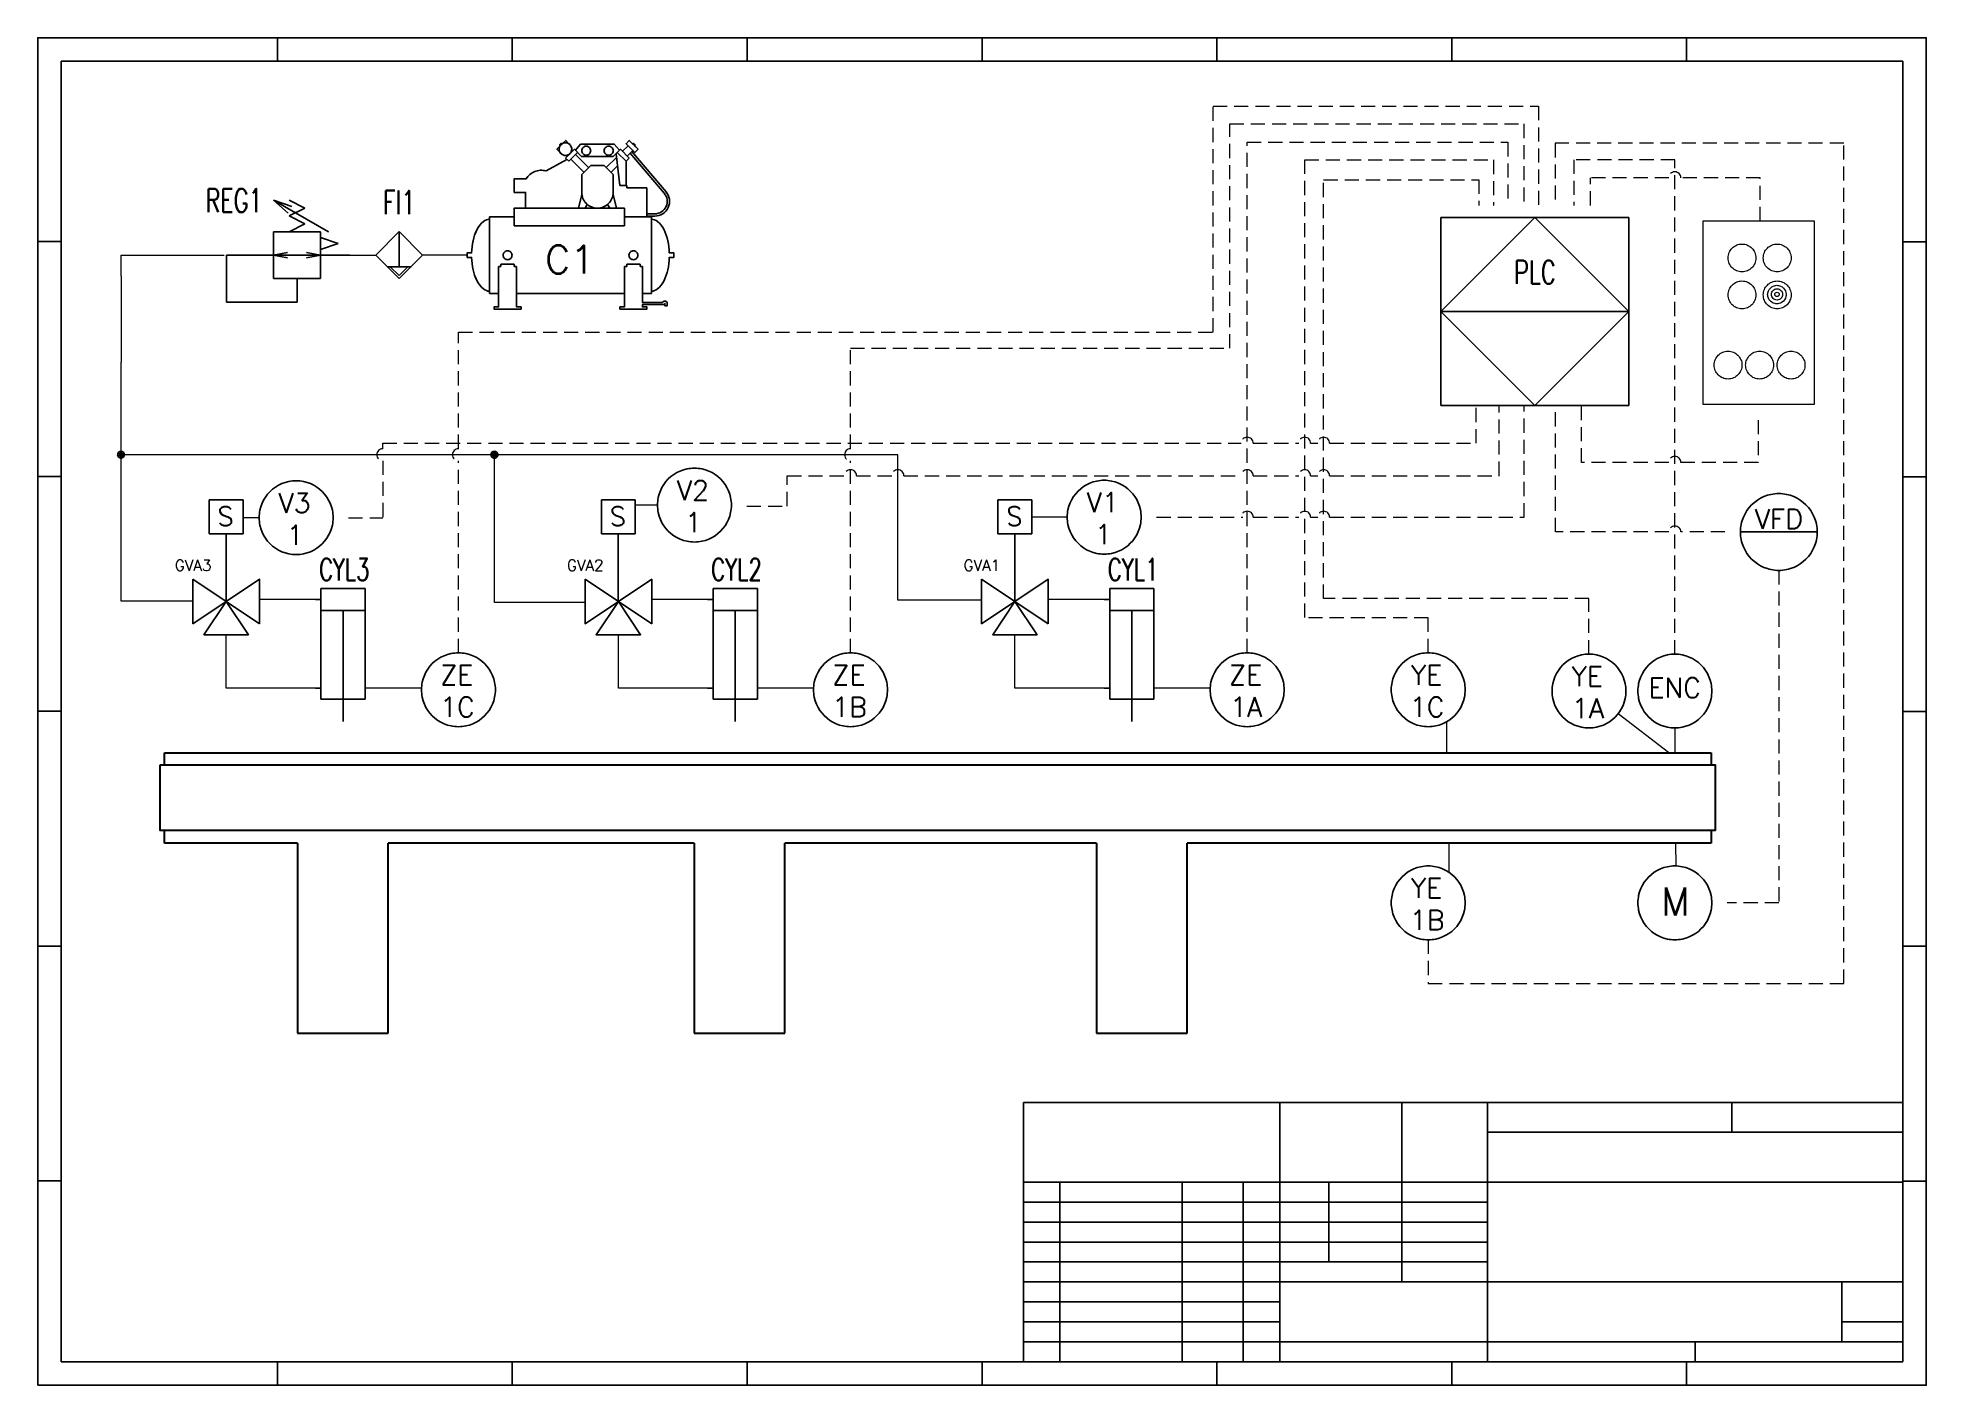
# Paper-space layout 'DIN A3 Title Block' of a CAD drawing. Header units: millimetres. Extents: x 13 to 415, y 5 to 292.
# The model-space entities are those that its viewports show. They can reach past a viewport. Long polylines and large blocks are cut down to what shows.
import ezdxf
from ezdxf.enums import TextEntityAlignment as Align

# ---------------------------------------------------------------- set-up
doc = ezdxf.new("R2010")
doc.units = ezdxf.units.MM
doc.header["$LTSCALE"] = 6
doc.linetypes.add('DASHED', pattern=[0.75, 0.5, -0.25])
for name, color, linetype in [('025', 1, 'Continuous'), ('035', 5, 'Continuous'), ('05', 6, 'Continuous'), ('07', 7, 'Continuous'), ('MISC', 2, 'Continuous'), ('RED_2.5mm^2', 1, 'Continuous'), ('SYMS', 7, 'Continuous'), ('TAGS', 51, 'Continuous')]:
    doc.layers.add(name, color=color, linetype=linetype)
for name, color, linetype, lineweight in [('SEÑAL ELECTRICA', 3, 'DASHED', 0), ('SEÑAL ELECTRICA OUT', 1, 'DASHED', 0), ('SEÑAL NEUMATICA', 5, 'Pneumatic Binary', 5)]:
    doc.layers.add(name, color=color, linetype=linetype, lineweight=lineweight)
doc.styles.add('ISO Proportional', font='isocp.shx')
doc.styles.add('WD', font='romans.shx')
doc.linetypes.add('Pneumatic Binary', pattern='A,0.25,[130,ltypeshp.shx,S=0.1,R=-45,X=0,Y=0],0.04,[130,ltypeshp.shx,S=0.1,R=55,X=0,Y=0],0.04,[130,ltypeshp.shx,S=0.1,R=-45,X=0,Y=0],1', length=1.33)
doc.linetypes.add('Pneumatic Signal', pattern='A,0.25,[130,ltypeshp.shx,S=0.1,R=-30,X=0,Y=0],0.04,[130,ltypeshp.shx,S=0.1,R=-30,X=0,Y=0],1', length=1.29)

psp = doc.layouts.new('DIN A3 Title Block')

msp = doc.modelspace()

# ---------------------------------------------------------------- texts
at = {"insert": (161.68, 275.62), "char_height": 2.5, "attachment_point": 1}
msp.add_mtext_dynamic_manual_height_columns('\\pxqc;DIAGRAMA DE TUBERÍAS E INSTRUMENTACIÓN\\PP&ID', width=98.032, gutter_width=12.5, heights=[6.88], dxfattribs=at)

# ---------------------------------------------------------------- blocks, each defined once
blk = doc.blocks.new('DIN_border_a3')
at = {"layer": '035'}
for p, q in [((64, 292), (64, 287)), ((114, 292), (114, 287)), ((164, 292), (164, 287)), ((214, 292), (214, 287)), ((264, 292), (264, 287)), ((314, 292), (314, 287)), ((364, 292), (364, 287)), ((17.97, 248.58), (12.98, 248.58)), ((414.97, 248.54), (409.98, 248.54)), ((17.98, 198.54), (13, 198.54)), ((414.98, 198.5), (410, 198.5)), ((17.98, 148.54), (13, 148.54)), ((414.98, 148.5), (410, 148.5)), ((17.98, 98.54), (13, 98.54)), ((414.98, 98.5), (410, 98.5)), ((18, 48.5), (13.02, 48.5)), ((415, 48.46), (410.02, 48.46)), ((64, 10), (64, 5)), ((114, 10), (114, 5)), ((164, 10), (164, 5)), ((214, 10), (214, 5)), ((264, 10), (264, 5)), ((314, 10), (314, 5)), ((364, 10), (364, 5)), ((125, 0), (125, 5)), ((230, 5), (230, 0))]:
    blk.add_line(p, q, dxfattribs=at)
blk.add_lwpolyline([(18, 287), (410, 287), (410, 10), (18, 10)], close=True, dxfattribs=at)
at = {"layer": '07'}
blk.add_lwpolyline([(13, 292), (415, 292), (415, 5), (13, 5)], close=True, dxfattribs=at)
at = {"layer": '035', "style": 'ISO Proportional'}
for s, p in [('1', (37.81, 287.5)), ('2', (87.73, 287.5)), ('3', (137.68, 287.5)), ('4', (187.38, 287.5)), ('5', (237.84, 287.5)), ('6', (287.69, 287.5)), ('7', (337.67, 287.5)), ('8', (387.92, 287.5)), ('A', (13.98, 271.83)), ('A', (410.98, 271.79)), ('B', (14, 221.79)), ('B', (411, 221.75)), ('C', (14, 171.79)), ('C', (411, 171.75)), ('D', (14, 121.79)), ('D', (411, 121.75)), ('E', (14.02, 71.75)), ('E', (411.02, 71.72)), ('F', (14.02, 21.75)), ('F', (411.02, 21.72)), ('1', (37.81, 5.5)), ('2', (87.73, 5.5)), ('3', (137.68, 5.5)), ('4', (187.38, 5.5)), ('5', (237.84, 5.5)), ('6', (287.69, 5.5)), ('7', (337.67, 5.5)), ('8', (387.92, 5.5))]:
    blk.add_text(s, height=3.5, dxfattribs=at).set_placement(p)
blk = doc.blocks.new('DIN_tblock_a3')
at = {"layer": '035'}
for p, q in [((-106.6, 55.25), (-106.6, 17)), ((-36.4, 55.25), (-36.4, 48.88)), ((-88.4, 48.88), (0, 48.88)), ((-179.4, 38.25), (-179.4, 0)), ((-153.4, 38.25), (-153.4, 0)), ((-140.4, 38.25), (-140.4, 0)), ((-122.2, 38.25), (-122.2, 21.25)), ((-187.2, 34), (-88.4, 34)), ((-187.2, 29.75), (-88.4, 29.75)), ((-187.2, 25.5), (-88.4, 25.5)), ((-187.2, 21.25), (-88.4, 21.25)), ((-187.2, 17), (-132.6, 17)), ((-187.2, 12.75), (-132.6, 12.75)), ((-187.2, 8.5), (-132.6, 8.5)), ((-13, 8.5), (0, 8.5)), ((-187.2, 4.25), (0, 4.25)), ((-44.2, 4.25), (-44.2, 0))]:
    blk.add_line(p, q, dxfattribs=at)
at = {"layer": '07'}
for p, q in [((-187.2, 55.25), (-187.2, 0)), ((-187.2, 55.25), (0, 55.25)), ((-132.6, 55.25), (-132.6, 0)), ((-88.4, 55.25), (-88.4, 0)), ((0, 55.25), (0, 0)), ((-187.2, 38.25), (0, 38.25)), ((-132.6, 17), (0, 17)), ((-13, 17), (-13, 4.25)), ((-187.2, 0), (0, 0)), ((-187.2, 0), (0, 0))]:
    blk.add_line(p, q, dxfattribs=at)
at = {"flags": 1}
blk.add_attdef('WD_TB', (-126.5, 11.32), '', height=2.5, dxfattribs=at)
at = {"layer": '025', "style": 'ISO Proportional'}
for s, p in [('(Verwendungsbereich)', (-185.6, 50.81)), ('Maßstab', (-87.27, 50.81)), ('(Gewicht)', (-35.27, 50.81)), ('(Werkstoff, Halbzeug)', (-87.24, 45.35)), ('(Rohteil-Nr)', (-87.24, 42.26)), ('(Modell- oder Gesenk-Nr)', (-87.24, 39.12)), ('Datum', (-118.37, 34.88)), ('Name', (-101.83, 34.88)), ('Bearb.', (-132.1, 30.62)), ('Gepr.', (-132.1, 26.38)), ('Norm', (-132.1, 22.12)), ('Blatt', (-12.09, 13.63)), ('Bl.', (-4.76, 5.26)), ('Zust.', (-186.89, 0.88)), ('Änderung', (-173.81, 0.88)), ('Datum', (-151.59, 0.88)), ('Name', (-140.32, 0.88)), ('(Urspr.)', (-131.35, 0.88)), ('(Ers. f.:) ', (-86.72, 0.88)), ('(Ers. d.:) ', (-42.52, 0.88))]:
    blk.add_text(s, height=2.5, dxfattribs=at).set_placement(p)
at = {"layer": '025', "char_height": 2.5, "attachment_point": 1, "style": 'ISO Proportional'}
for s, insert, width in [('(Zul. Abw.)', (-131.37, 53.48), 24.7674), ('(Oberfl.)', (-105.71, 53.48), 17.3141)]:
    blk.add_mtext(s, dxfattribs=dict(at, insert=insert, width=width))
at = {"layer": '025', "style": 'ISO Proportional'}
for tag, p in [('MAßSTAB', (-71.61, 50.81)), ('BEARBEIT.', (-121.54, 30.71)), ('NAME', (-105.28, 30.71)), ('GEPRÜFT', (-121.54, 26.46)), ('NAME', (-105.28, 26.46))]:
    blk.add_attdef(tag, p, '', height=2.5, dxfattribs=at)
at = {"layer": '05', "style": 'ISO Proportional'}
for tag, p in [('BENENNUNG', (-44.41, 27.21)), ('ZEICHNUNGSNUMMER', (-50.75, 10.32))]:
    blk.add_attdef(tag, text='', height=5, dxfattribs=at).set_placement(p, align=Align.MIDDLE)
blk = doc.blocks.new('VGVA1_3WAY_VALVE1')
at = {"ltscale": 3.2258}
for p, q in [((-0.25, 0.375), (0.25, -0.375)), ((-0.25, -0.375), (0.25, 0.375)), ((0.25, 0.375), (-0.25, 0.375)), ((0.375, 0.25), (0, 0)), ((0.375, 0.25), (0.375, -0.25)), ((0.375, -0.25), (0, 0)), ((0.25, -0.375), (-0.25, -0.375))]:
    blk.add_line(p, q, dxfattribs=at)
at = {"ltscale": 25.4, "flags": 128}
for points in [[(0.25, 0.375), (0, 0), (-0.25, 0.375)], [(0, 0), (0.375, 0.25), (0.375, -0.25)], [(-0.25, -0.375), (0, 0), (0.25, -0.375)]]:
    blk.add_lwpolyline(points, close=True, dxfattribs=at)
at = {"style": 'WD', "flags": 1}
for tag, p in [('INST', (-0.349, 0.777)), ('LOC', (-0.349, 0.581)), ('TAG1', (-0.349, 0.375))]:
    blk.add_attdef(tag, text='', height=0.125, dxfattribs=at).set_placement(p, align=Align.RIGHT)
at = {"style": 'WD'}
for tag, p, height in [('TERM04', (0.02, 0.388), 0.0625), ('X2TERM04', (0, 0.375), 0.005), ('X4TERM03', (0, 0), 0.005), ('X1TERM02', (0.375, 0), 0.005), ('TERM02', (0.406, 0.036), 0.0625), ('RATING1', (0.395, -0.159), 0.125), ('X8TERM01', (0, -0.375), 0.005), ('TERM01', (0.029, -0.455), 0.0625), ('DESC1', (0.395, -0.375), 0.125), ('DESC2', (0.395, -0.559), 0.125), ('DESC3', (0.395, -0.749), 0.125), ('WDTAGALT', (0.395, -0.935), 0.125)]:
    blk.add_attdef(tag, p, '', height=height, dxfattribs=at)
blk.add_attdef('XREF', text='', height=0.0625, rotation=0.0625, dxfattribs=at).set_placement((0.507, 0.365), align=Align.TOP_CENTER)
blk.add_attdef('TERM03', text='', height=0.0625, dxfattribs=at).set_placement((-0.085, 0.02), align=Align.RIGHT)
at = {"style": 'WD', "flags": 1}
for tag, p in [('FAMILY', (-0.284, -0.163)), ('WDTYPE', (-0.277, -0.103)), ('CAT', (-0.284, -0.207)), ('MFG', (-0.283, -0.238)), ('ASSYCODE', (-0.254, -0.268))]:
    blk.add_attdef(tag, text='', height=0.01, dxfattribs=at).set_placement(p, align=Align.CENTER)
blk = doc.blocks.new('VAC1_SOLENOID')
for p, q in [((-0.75, -0.125), (-0.75, 0.125)), ((-0.75, 0.125), (-0.5, 0.125)), ((-0.5, -0.125), (-0.5, 0.125)), ((-0.5, -0.125), (-0.75, -0.125))]:
    blk.add_line(p, q)
at = {"ltscale": 3.2258}
blk.add_line((0, 0), (-0.5, 0), dxfattribs=at)
at = {"style": 'WD'}
for tag, height, p in [('INST', 0.125, (-0.84, 0.553)), ('LOC', 0.125, (-0.835, 0.368)), ('TAG1', 0.125, (-0.835, 0.17)), ('TERM03', 0.0625, (-0.769, 0.009))]:
    blk.add_attdef(tag, text='', height=height, dxfattribs=at).set_placement(p, align=Align.RIGHT)
for tag, p, height in [('TERM02', (-0.628, 0.134), 0.0625), ('X4TERM03', (-0.75, 0), 0.005), ('X2TERM02', (-0.625, 0.125), 0.005), ('X8TERM01', (-0.625, -0.125), 0.005), ('TERM01', (-0.624, -0.201), 0.0625), ('DESC1', (-0.431, -0.209), 0.125), ('DESC2', (-0.431, -0.393), 0.125), ('DESC3', (-0.431, -0.583), 0.125), ('RATING1', (-0.431, -0.761), 0.125), ('WDTAGALT', (-0.421, -0.949), 0.125)]:
    blk.add_attdef(tag, p, '', height=height, dxfattribs=at)
blk.add_attdef('XREF', text='', height=0.0625, rotation=0.0625, dxfattribs=at).set_placement((-0.999, 0.095), align=Align.TOP_CENTER)
blk.add_attdef('TEXT', text='', height=0.0625, dxfattribs=at).set_placement((-0.624, -0.004), align=Align.MIDDLE_CENTER)
at = {"style": 'WD', "flags": 1}
for tag, p in [('WDTYPE', (-0.828, -0.053)), ('FAMILY', (-0.831, -0.09)), ('CAT', (-0.831, -0.134)), ('MFG', (-0.829, -0.166)), ('ASSYCODE', (-0.801, -0.195))]:
    blk.add_attdef(tag, text='', height=0.01, dxfattribs=at).set_placement(p, align=Align.CENTER)
blk = doc.blocks.new('VCY1_CYL_RETRACT')
for p, q in [((0.563, 0.281), (-0.063, 0.281)), ((-0.063, 0.281), (-0.063, 0.031)), ((0.062, 0.281), (0.062, 0.031)), ((0.563, 0.031), (0.563, 0.281)), ((0.062, 0.156), (0.688, 0.156)), ((-0.063, 0.031), (0.563, 0.031)), ((0, 0.031), (0, 0)), ((0.5, 0.031), (0.5, 0))]:
    blk.add_line(p, q)
at = {"style": 'WD', "width": 0.7}
for tag, p in [('INST', (0.25, 0.656)), ('LOC', (0.25, 0.5)), ('TAG1', (0.25, 0.344))]:
    blk.add_attdef(tag, text='', height=0.125, dxfattribs=at).set_placement(p, align=Align.CENTER)
for tag, p in [('DESC1', (-0.125, 0.156)), ('DESC2', (-0.125, 0)), ('DESC3', (-0.125, -0.156)), ('WDTAGALT', (-0.125, -0.312))]:
    blk.add_attdef(tag, text='', height=0.125, dxfattribs=at).set_placement(p, align=Align.RIGHT)
at = {"style": 'WD'}
for tag, p, height, flags in [('WDBLKNAM', (0.343, 0.281), 0.01, 9), ('FAMILY', (0.35, 0.268), 0.01, 9), ('X8TERM01', (0, 0), 0.005, 1), ('WDTYPE', (0.062, 0.062), 0.01, 1), ('X8TERM02', (0.5, 0), 0.005, 1)]:
    blk.add_attdef(tag, p, '', height=height, dxfattribs=dict(at, flags=flags))
at = {"linetype": 'Continuous', "style": 'WD', "flags": 9}
for tag, p in [('MFG', (0.373, 0.205)), ('CAT', (0.375, 0.224)), ('ASSYCODE', (0.375, 0.188))]:
    blk.add_attdef(tag, text='', height=0.01, dxfattribs=at).set_placement(p, align=Align.CENTER)
at = {"style": 'WD'}
blk.add_attdef('XREF', (0.656, 0.219), '', height=0.0625, dxfattribs=at)
at = {"style": 'WD', "width": 0.7}
for tag, p, height in [('RATING1', (0.688, 0), 0.125), ('TERM01', (0.031, -0.094), 0.0625), ('TERM02', (0.531, -0.094), 0.0625)]:
    blk.add_attdef(tag, p, '', height=height, dxfattribs=at)
blk = doc.blocks.new('VC1_AIR_COMPRESSOR')
at = {"ltscale": 3.2258}
for p, q in [((-0.031, -0.063), (-0.031, 0)), ((-0.031, 0), (0.032, 0)), ((0.032, 0), (0.032, -0.063)), ((0.532, -0.313), (-0.531, -0.313)), ((-0.531, -0.313), (-0.531, -0.656)), ((0.157, -0.469), (0.126, -0.469)), ((0.126, -0.469), (0.126, -0.656)), ((0.719, -0.438), (0.157, -0.438)), ((0.157, -0.438), (0.157, -0.469)), ((0.532, -0.438), (0.532, -0.313)), ((0.751, -0.375), (0.719, -0.375)), ((0.719, -0.375), (0.719, -0.438)), ((0.751, -0.75), (0.751, -0.375)), ((-0.874, -0.656), (-1.062, -0.656)), ((-1.062, -0.656), (-1.062, -0.822)), ((-0.874, -0.813), (-0.874, -0.656)), ((-0.406, -0.656), (-0.656, -0.656)), ((-0.656, -0.656), (-0.656, -2.188)), ((-0.406, -2.188), (-0.406, -0.656)), ((0.126, -0.656), (0.157, -0.656)), ((0.157, -0.656), (0.157, -0.688)), ((0.157, -0.688), (0.719, -0.688)), ((0.532, -2.188), (0.532, -0.688)), ((0.719, -0.688), (0.719, -0.75)), ((0.719, -0.75), (0.751, -0.75)), ((-0.656, -0.813), (-0.874, -0.813)), ((-1.534, -1.287), (-1.556, -1.309)), ((-1.556, -1.309), (-1.545, -1.32)), ((-1.523, -1.298), (-1.534, -1.287)), ((-1.473, -1.248), (-1.516, -1.291)), ((-1.428, -1.292), (-1.473, -1.248)), ((-1.43, -1.293), (-1.428, -1.292)), ((-1.172, -1.098), (-1.333, -1.388)), ((-1.553, -1.328), (-1.596, -1.371)), ((-1.596, -1.371), (-1.551, -1.415)), ((-1.551, -1.415), (-1.55, -1.414)), ((-1.546, -1.578), (-1.46, -1.506)), ((-1.474, -1.492), (-1.351, -1.369)), ((-1.374, -1.592), (-1.474, -1.492)), ((-1.446, -1.464), (-1.455, -1.454)), ((-1.307, -1.413), (-1.43, -1.536)), ((-1.22, -1.689), (-1.402, -1.508)), ((-1.379, -1.397), (-1.389, -1.388)), ((-1.351, -1.369), (-1.307, -1.413)), ((-1.154, -1.623), (-1.335, -1.442)), ((-0.843, -1.594), (-0.656, -1.547)), ((-1.546, -2.047), (-1.546, -1.578)), ((-1.374, -2.033), (-1.374, -1.592)), ((-1.124, -1.594), (-1.249, -1.719)), ((-1.249, -1.719), (-1.249, -1.906)), ((-0.874, -1.594), (-1.124, -1.594)), ((-0.703, -1.672), (-0.656, -1.641)), ((-1.46, -2.119), (-1.546, -2.047)), ((-1.474, -2.133), (-1.374, -2.033)), ((-1.43, -2.089), (-1.307, -2.212)), ((-0.968, -2.125), (-1.412, -2.071)), ((-1.22, -1.936), (-1.361, -2.077)), ((-1.249, -1.906), (-1.124, -2.031)), ((-1.154, -2.002), (-1.243, -2.091)), ((-1.124, -2.031), (-0.874, -2.031)), ((-0.843, -2.031), (-0.656, -2.078)), ((-0.703, -1.953), (-0.656, -1.984)), ((-1.596, -2.255), (-1.551, -2.21)), ((-1.473, -2.377), (-1.596, -2.255)), ((-1.556, -2.316), (-1.545, -2.305)), ((-1.534, -2.338), (-1.556, -2.316)), ((-1.551, -2.21), (-1.428, -2.333)), ((-1.523, -2.327), (-1.534, -2.338)), ((-1.446, -2.161), (-1.523, -2.239)), ((-1.351, -2.256), (-1.474, -2.133)), ((-1.428, -2.333), (-1.473, -2.377)), ((-1.379, -2.228), (-1.457, -2.305)), ((-1.442, -2.29), (-0.883, -2.766)), ((-1.42, -2.268), (-0.862, -2.742)), ((-1.307, -2.212), (-1.351, -2.256)), ((-1.307, -2.212), (-0.968, -2.212)), ((-0.968, -2.219), (-0.968, -2.125)), ((-0.937, -2.219), (-0.968, -2.219)), ((-0.937, -2.5), (-0.937, -2.219)), ((-0.656, -2.188), (-0.406, -2.188)), ((-0.531, -2.188), (-0.531, -2.563)), ((0.157, -2.219), (0.126, -2.219)), ((0.126, -2.219), (0.126, -2.406)), ((0.719, -2.188), (0.157, -2.188)), ((0.157, -2.188), (0.157, -2.219)), ((0.751, -2.125), (0.719, -2.125)), ((0.719, -2.125), (0.719, -2.188)), ((-0.531, -2.5), (-0.937, -2.5)), ((-0.575, -2.609), (-0.575, -2.5)), ((-0.544, -2.609), (-0.544, -2.5)), ((-0.531, -2.563), (0.532, -2.563)), ((0.126, -2.406), (0.157, -2.406)), ((0.157, -2.406), (0.157, -2.438)), ((0.157, -2.438), (0.657, -2.438)), ((0.532, -2.563), (0.532, -2.438)), ((0.657, -2.438), (0.657, -2.719)), ((0.688, -2.734), (0.688, -2.438)), ((0.688, -2.438), (0.719, -2.438)), ((0.719, -2.438), (0.719, -2.5)), ((0.719, -2.5), (0.751, -2.5)), ((-0.031, -2.812), (-0.031, -2.875)), ((-0.031, -2.875), (0.032, -2.875)), ((0.032, -2.875), (0.032, -2.812)), ((0.657, -2.781), (0.704, -2.781)), ((0.672, -2.75), (0.688, -2.734)), ((0.704, -2.75), (0.672, -2.75)), ((0.704, -2.781), (0.704, -2.75))]:
    blk.add_line(p, q, dxfattribs=at)
at = {"ltscale": 25.4, "flags": 128}
blk.add_lwpolyline([(-0.202, -0.083, 0.064948), (-0.353, -0.136, 0.104203), (-0.469, -0.228, 0.174705), (-0.499, -0.313), (-0.531, -0.313), (-0.531, -0.656), (-0.656, -0.656), (-0.656, -0.813), (-0.874, -0.813), (-0.874, -0.656), (-1.062, -0.656), (-1.062, -0.822, 0.339438), (-1.172, -1.098), (-1.333, -1.388), (-1.351, -1.369), (-1.379, -1.397), (-1.389, -1.388, 0.324447), (-1.43, -1.293), (-1.428, -1.292), (-1.473, -1.248), (-1.523, -1.298), (-1.534, -1.287), (-1.556, -1.309), (-1.545, -1.32), (-1.596, -1.371), (-1.551, -1.415), (-1.55, -1.414, 0.324447), (-1.455, -1.454), (-1.446, -1.464), (-1.474, -1.492), (-1.46, -1.506), (-1.546, -1.578), (-1.546, -2.047), (-1.46, -2.119), (-1.474, -2.133), (-1.446, -2.161), (-1.523, -2.239), (-1.551, -2.21), (-1.596, -2.255), (-1.545, -2.305), (-1.556, -2.316), (-1.534, -2.338), (-1.523, -2.327), (-1.473, -2.377), (-1.428, -2.333), (-1.457, -2.305), (-1.442, -2.29), (-0.883, -2.766, 0.639378), (-0.544, -2.609), (-0.544, -2.5), (-0.531, -2.5), (-0.531, -2.563), (-0.499, -2.563, 0.174705), (-0.469, -2.647, 0.104203), (-0.353, -2.739, 0.064948), (-0.202, -2.792, 0.043245), (-0.031, -2.812), (-0.031, -2.875), (0.032, -2.875), (0.032, -2.812, 0.043245), (0.203, -2.792, 0.064948), (0.354, -2.739, 0.104203), (0.47, -2.647, 0.174705), (0.501, -2.563), (0.532, -2.563), (0.532, -2.438), (0.657, -2.438), (0.657, -2.719, 0.168649), (0.651, -2.721, 0.105215), (0.645, -2.728, 0.067398), (0.642, -2.737, 0.053549), (0.64, -2.75, 0.053549), (0.642, -2.763, 0.067398), (0.645, -2.772, 0.105215), (0.651, -2.779, 0.168649), (0.657, -2.781), (0.704, -2.781), (0.704, -2.75), (0.672, -2.75), (0.688, -2.734), (0.688, -2.438), (0.719, -2.438), (0.719, -2.5), (0.751, -2.5), (0.751, -2.125), (0.719, -2.125), (0.719, -2.188), (0.532, -2.188), (0.532, -0.688), (0.719, -0.688), (0.719, -0.75), (0.751, -0.75), (0.751, -0.375), (0.719, -0.375), (0.719, -0.438), (0.532, -0.438), (0.532, -0.313), (0.501, -0.313, 0.174705), (0.47, -0.228, 0.104203), (0.354, -0.136, 0.064948), (0.203, -0.083, 0.043245), (0.032, -0.063), (0.032, 0), (-0.031, 0), (-0.031, -0.063, 0.043245)], format="xyb", close=True, dxfattribs=at)
at = {"ltscale": 3.2258}
for centre, radius in [((0.001, -0.563), 0.0625), ((-1.475, -1.368), 0.0879), ((-1.453, -1.656), 0.0625), ((-1.453, -1.969), 0.0625), ((0.001, -2.313), 0.0625)]:
    blk.add_circle(centre, radius, dxfattribs=at)
for centre, radius, start, end in [((-0.367, -0.313), 0.133, 140.3607, 180), ((-0.192, -0.457), 0.359, 116.5651, 140.3607), ((-0.076, -0.69), 0.619, 101.7009, 116.5651), ((0.001, -1.06), 0.997, 91.796, 101.7009), ((0.001, -1.06), 0.997, 78.2991, 88.204), ((0.077, -0.69), 0.619, 63.4349, 78.2991), ((0.194, -0.457), 0.359, 39.6393, 63.4349), ((0.368, -0.313), 0.133, 0, 39.6393), ((-0.937, -1.031), 0.244, 120.807, 195.8036), ((-0.874, -1.813), 0.219, 270, 90), ((-0.749, -2.609), 0.206, 229.6241, 0), ((-0.749, -2.609), 0.174, 229.6241, 360), ((-0.367, -2.563), 0.133, 180, 219.6393), ((0.368, -2.563), 0.133, 320.3607, 0), ((-0.192, -2.418), 0.359, 219.6393, 243.4349), ((-0.076, -2.185), 0.619, 243.4349, 258.2991), ((0.001, -1.815), 0.997, 258.2991, 268.204), ((0.001, -1.815), 0.997, 271.796, 281.7009), ((0.077, -2.185), 0.619, 281.7009, 296.5651), ((0.194, -2.418), 0.359, 296.5651, 320.3607), ((0.7, -2.75), 0.0594, 167.7393, 180), ((0.7, -2.75), 0.0594, 180, 192.2607), ((0.679, -2.745), 0.0376, 152.3162, 167.7393), ((0.679, -2.755), 0.0376, 192.2607, 207.6838), ((0.665, -2.738), 0.0225, 128.2912, 152.3162), ((0.665, -2.762), 0.0225, 207.6838, 231.7088), ((0.657, -2.728), 0.00906, 90, 128.2912), ((0.657, -2.772), 0.00906, 231.7088, 270)]:
    blk.add_arc(centre, radius, start, end, dxfattribs=at)
at = {"style": 'WD'}
for tag, p, height in [('X2TERM02', (0, 0), 0.005), ('TERM02', (0.005, 0.003), 0.0625), ('RATING1', (0.639, -1.128), 0.125), ('DESC1', (0.639, -1.344), 0.125), ('DESC2', (0.639, -1.528), 0.125), ('DESC3', (0.639, -1.718), 0.125), ('WDTAGALT', (0.657, -1.903), 0.125), ('X8TERM01', (0.001, -2.875), 0.005), ('TERM01', (0.006, -2.946), 0.0625)]:
    blk.add_attdef(tag, p, '', height=height, dxfattribs=at)
blk.add_attdef('XREF', (0.599, -0.224), '', height=0.0625, rotation=0.0625, dxfattribs=at)
for tag, p in [('INST', (0.078, -1.3)), ('TAG1', (0.072, -1.67)), ('LOC', (0.054, -1.461))]:
    blk.add_attdef(tag, text='', height=0.125, dxfattribs=at).set_placement(p, align=Align.CENTER)
at = {"style": 'WD', "flags": 1}
for tag, p in [('FAMILY', (0.396, -2.039)), ('CAT', (0.393, -2.07)), ('MFG', (0.395, -2.106)), ('WDTYPE', (0.262, -2.143)), ('ASSYCODE', (0.423, -2.141))]:
    blk.add_attdef(tag, text='', height=0.01, dxfattribs=at).set_placement(p, align=Align.CENTER)
blk = doc.blocks.new('HVL1_AIR_PRESS_REG')
for p, q in [((0.239, 0.251), (0.323, 0.292)), ((0.323, 0.209), (0.239, 0.251)), ((0.239, 0.167), (0.323, 0.209)), ((0.407, 0.292), (0.308, 0.259)), ((0.407, 0.292), (0.328, 0.224)), ((0.407, 0.125), (0.156, 0.125)), ((0.156, 0.125), (0.156, -0.125)), ((0.156, 0.102), (0.156, 0.018)), ((0.323, 0.125), (0.239, 0.167)), ((0.407, -0.125), (0.407, 0.125)), ((0, 0), (0.167, 0)), ((0.156, 0.094), (0.062, 0.062)), ((0.062, 0.062), (0.156, 0.031)), ((0.156, 0), (0.231, 0.015)), ((0.156, 0), (0.231, -0.015)), ((0.407, 0), (0.332, 0.015)), ((0.407, 0), (0.332, -0.015)), ((0.406, 0), (0.657, 0)), ((0.156, -0.125), (0.407, -0.125))]:
    blk.add_line(p, q)
at = {"linetype": 'DASHED'}
for p, q in [((0.657, -0.251), (0.657, 0)), ((0.281, -0.125), (0.281, -0.251)), ((0.281, -0.251), (0.657, -0.251))]:
    blk.add_line(p, q, dxfattribs=at)
for points in [[(0.407, 0.292), (0.114, 0.125), (0.114, 0.125)], [(0.407, 0), (0.156, 0), (0.156, 0)]]:
    blk.add_lwpolyline(points)
at = {"const_width": 0.0267}
blk.add_lwpolyline([(0.644, 0, 1), (0.67, 0, 1)], format="xyb", close=True, dxfattribs=at)
at = {"style": 'WD', "width": 0.7}
for tag, p, height in [('DESC1', (0.5, 0.656), 0.125), ('DESC2', (0.5, 0.5), 0.125), ('DESC3', (0.5, 0.344), 0.125), ('WDTAGALT', (0.5, 0.188), 0.125), ('TERM02', (0.656, 0.031), 0.0625)]:
    blk.add_attdef(tag, p, '', height=height, dxfattribs=at)
for tag, height, p in [('INST', 0.125, (0.094, 0.531)), ('LOC', 0.125, (0.094, 0.375)), ('TAG1', 0.125, (0.094, 0.219)), ('TERM01', 0.0625, (0.031, 0.031)), ('RATING1', 0.125, (0.156, -0.312))]:
    blk.add_attdef(tag, text='', height=height, dxfattribs=at).set_placement(p, align=Align.RIGHT)
at = {"style": 'WD'}
for tag, p, height, flags in [('X4TERM01', (0, 0), 0.005, 1), ('WDTYPE', (0.062, 0.062), 0.01, 1), ('X1TERM02', (0.668, 0), 0.005, 1), ('WDBLKNAM', (0.499, -0.063), 0.01, 9), ('FAMILY', (0.5, -0.094), 0.01, 9)]:
    blk.add_attdef(tag, p, '', height=height, dxfattribs=dict(at, flags=flags))
at = {"linetype": 'Continuous', "style": 'WD', "flags": 9}
for tag, p in [('ASSYCODE', (0.5, -0.188)), ('CAT', (0.5, -0.125)), ('MFG', (0.5, -0.156))]:
    blk.add_attdef(tag, p, '', height=0.01, dxfattribs=at)
at = {"style": 'WD'}
blk.add_attdef('XREF', (0.719, -0.188), '', height=0.0625, dxfattribs=at)
blk = doc.blocks.new('HFL1_AIR_FILT')
for p, q in [((0.125, 0.125), (0, 0)), ((0.25, 0), (0.125, 0.125)), ((0, 0), (0.125, -0.125)), ((0.062, -0.063), (0.188, -0.063)), ((0.078, -0.063), (0.125, -0.109)), ((0.125, -0.125), (0.25, 0)), ((0.125, -0.109), (0.172, -0.063))]:
    blk.add_line(p, q)
at = {"linetype": 'DASHED'}
blk.add_line((0.125, 0.125), (0.125, -0.063), dxfattribs=at)
at = {"style": 'WD', "width": 0.7}
for tag, p in [('INST', (0.119, 0.531)), ('LOC', (0.119, 0.375)), ('TAG1', (0.125, 0.219)), ('DESC1', (0.125, -0.312)), ('DESC2', (0.14, -0.469)), ('DESC3', (0.14, -0.625)), ('WDTAGALT', (0.14, -0.781))]:
    blk.add_attdef(tag, text='', height=0.125, dxfattribs=at).set_placement(p, align=Align.CENTER)
blk.add_attdef('TERM01', text='', height=0.0625, dxfattribs=at).set_placement((0, 0.031), align=Align.RIGHT)
at = {"style": 'WD'}
for tag, p, height, flags in [('X4TERM01', (0, 0), 0.005, 1), ('WDTYPE', (0.062, 0.062), 0.01, 1), ('WDBLKNAM', (0.124, 0.062), 0.01, 9), ('FAMILY', (0.125, 0.031), 0.01, 9), ('X1TERM02', (0.25, 0), 0.005, 1)]:
    blk.add_attdef(tag, p, '', height=height, dxfattribs=dict(at, flags=flags))
at = {"style": 'WD', "width": 0.7}
for tag, p, height in [('TERM02', (0.25, 0.031), 0.0625), ('RATING1', (0.281, -0.156), 0.125)]:
    blk.add_attdef(tag, p, '', height=height, dxfattribs=at)
at = {"style": 'WD'}
blk.add_attdef('XREF', text='', height=0.0625, dxfattribs=at).set_placement((0, -0.125), align=Align.RIGHT)
at = {"linetype": 'Continuous', "style": 'WD', "flags": 9}
for tag, p in [('ASSYCODE', (0.15, -0.05)), ('MFG', (0.148, -0.032)), ('CAT', (0.15, -0.013))]:
    blk.add_attdef(tag, text='', height=0.01, dxfattribs=at).set_placement(p, align=Align.CENTER)
blk = doc.blocks.new('WDDOT')
for radius in [0.72, 0.449, 0.223]:
    blk.add_circle((0, 0), radius)
blk = doc.blocks.new('HIN1_FIELD_MOUNT')
at = {"ltscale": 3.2258}
blk.add_circle((0, 0), 0.5, dxfattribs=at)
at = {"style": 'WD', "width": 0.7}
for tag, height, p in [('INST', 0.125, (-0.454, 0.471)), ('LOC', 0.125, (-0.454, 0.309)), ('TERM01', 0.0625, (-0.524, 0.018))]:
    blk.add_attdef(tag, text='', height=height, dxfattribs=at).set_placement(p, align=Align.RIGHT)
for tag, p, height in [('TERM04', (0.021, 0.531), 0.0625), ('X2TERM04', (0, 0.5), 0.005), ('X4TERM01', (-0.5, 0), 0.005), ('X1TERM03', (0.5, 0), 0.005), ('TERM03', (0.522, 0.018), 0.0625), ('RATING1', (0.513, -0.159), 0.125), ('DESC1', (0.513, -0.318), 0.125), ('X8TERM02', (0, -0.5), 0.005), ('DESC2', (0.513, -0.508), 0.125), ('TERM02', (0.023, -0.581), 0.0625), ('WDTAGALT', (0.513, -0.863), 0.125), ('DESC3', (0.513, -0.688), 0.125)]:
    blk.add_attdef(tag, p, '', height=height, dxfattribs=at)
for tag, p in [('TAG1_PART1', (0, 0.147)), ('TAG1_PART2', (0, -0.26))]:
    blk.add_attdef(tag, text='', height=0.125, dxfattribs=at).set_placement(p, align=Align.CENTER)
blk.add_attdef('XREF', text='', height=0.0625, rotation=0.0625, dxfattribs=at).set_placement((0.546, 0.412), align=Align.TOP_CENTER)
at = {"style": 'WD', "width": 0.7, "flags": 1}
for tag, p in [('WDTYPE', (-0.535, -0.17)), ('CAT', (-0.546, -0.253)), ('FAMILY', (-0.537, -0.223)), ('MFG', (-0.544, -0.28)), ('ASSYCODE', (-0.525, -0.306))]:
    blk.add_attdef(tag, text='', height=0.01, dxfattribs=at).set_placement(p, align=Align.CENTER)
blk = doc.blocks.new('HIN1_INFRONT_MAIN')
at = {"ltscale": 0.127}
blk.add_line((-0.5, 0), (0.5, 0), dxfattribs=at)
at = {"ltscale": 3.2258}
blk.add_circle((0, 0), 0.5, dxfattribs=at)
at = {"style": 'WD', "width": 0.7}
for tag, height, p in [('INST', 0.125, (-0.481, 0.455)), ('LOC', 0.125, (-0.481, 0.293)), ('TERM01', 0.0625, (-0.524, 0.018))]:
    blk.add_attdef(tag, text='', height=height, dxfattribs=at).set_placement(p, align=Align.RIGHT)
for tag, p, height in [('X2TERM04', (0, 0.5), 0.005), ('TERM04', (0.021, 0.531), 0.0625), ('X4TERM01', (-0.5, 0), 0.005), ('X1TERM03', (0.5, 0), 0.005), ('TERM03', (0.522, 0.018), 0.0625), ('RATING1', (0.513, -0.162), 0.125), ('DESC1', (0.513, -0.321), 0.125), ('DESC2', (0.513, -0.51), 0.125), ('X8TERM02', (0, -0.5), 0.005), ('TERM02', (0.023, -0.581), 0.0625), ('DESC3', (0.513, -0.691), 0.125), ('WDTAGALT', (0.513, -0.866), 0.125)]:
    blk.add_attdef(tag, p, '', height=height, dxfattribs=at)
for tag, p in [('TAG1_PART1', (0, 0.147)), ('TAG1_PART2', (0, -0.26))]:
    blk.add_attdef(tag, text='', height=0.125, dxfattribs=at).set_placement(p, align=Align.CENTER)
blk.add_attdef('XREF', text='', height=0.0625, rotation=0.0625, dxfattribs=at).set_placement((0.546, 0.412), align=Align.TOP_CENTER)
at = {"style": 'WD', "width": 0.7, "flags": 1}
for tag, p in [('WDTYPE', (-0.535, -0.17)), ('CAT', (-0.546, -0.253)), ('FAMILY', (-0.537, -0.223)), ('MFG', (-0.544, -0.28)), ('ASSYCODE', (-0.525, -0.306))]:
    blk.add_attdef(tag, text='', height=0.01, dxfattribs=at).set_placement(p, align=Align.CENTER)
blk = doc.blocks.new('HIN1_INFRONT_MAIN_PLC')
for p, q in [((-0.5, -0.5), (-0.5, 0.5)), ((-0.5, 0.5), (0.5, 0.5)), ((0.5, 0.5), (0.5, -0.5)), ((0.5, -0.5), (-0.5, -0.5))]:
    blk.add_line(p, q)
at = {"ltscale": 0.127}
blk.add_line((-0.5, 0), (0.5, 0), dxfattribs=at)
at = {"ltscale": 25.4, "flags": 128}
blk.add_lwpolyline([(0, 0.5), (-0.5, 0), (0, -0.5), (0.5, 0)], close=True, dxfattribs=at)
at = {"ltscale": 3.2258, "flags": 128}
blk.add_lwpolyline([(0, 0.5), (-0.5, 0), (0, -0.5), (0.5, 0)], close=True, dxfattribs=at)
blk.add_lwpolyline([(0, 0.5), (-0.5, 0), (0, -0.5), (0.5, 0)], close=True, dxfattribs=at)
at = {"style": 'WD', "width": 0.7}
for tag, height, p in [('INST', 0.125, (-0.582, 0.416)), ('LOC', 0.125, (-0.582, 0.254)), ('TERM01', 0.0625, (-0.524, 0.018))]:
    blk.add_attdef(tag, text='', height=height, dxfattribs=at).set_placement(p, align=Align.RIGHT)
for tag, p, height in [('X2TERM04', (0, 0.5), 0.005), ('TERM04', (0.021, 0.531), 0.0625), ('X4TERM01', (-0.5, 0), 0.005), ('X1TERM03', (0.5, 0), 0.005), ('TERM03', (0.522, 0.018), 0.0625), ('RATING1', (0.548, -0.168), 0.125), ('DESC1', (0.548, -0.327), 0.125), ('DESC2', (0.548, -0.517), 0.125), ('X8TERM02', (0, -0.5), 0.005), ('TERM02', (0.023, -0.581), 0.0625), ('DESC3', (0.548, -0.697), 0.125), ('WDTAGALT', (0.548, -0.872), 0.125)]:
    blk.add_attdef(tag, p, '', height=height, dxfattribs=at)
blk.add_attdef('XREF', text='', height=0.0625, rotation=0.0625, dxfattribs=at).set_placement((0.63, 0.377), align=Align.TOP_CENTER)
for tag, p in [('TAG1_PART1', (0, 0.147)), ('TAG1_PART2', (0, -0.26))]:
    blk.add_attdef(tag, text='', height=0.125, dxfattribs=at).set_placement(p, align=Align.CENTER)
at = {"style": 'WD', "width": 0.7, "flags": 1}
for tag, p in [('WDTYPE', (-0.577, -0.17)), ('CAT', (-0.587, -0.253)), ('MFG', (-0.586, -0.28)), ('FAMILY', (-0.579, -0.223)), ('ASSYCODE', (-0.566, -0.306))]:
    blk.add_attdef(tag, text='', height=0.01, dxfattribs=at).set_placement(p, align=Align.CENTER)

# ---------------------------------------------------------------- hatches: boundary and pattern name
at = {"lineweight": 20}
h = msp.add_hatch(color=3, dxfattribs=at)
h.dxf.hatch_style = 1
h.paths.add_polyline_path([(372.82, 245.1, 1), (378.74, 245.1, 1)])
h = msp.add_hatch(color=1, dxfattribs=at)
h.dxf.hatch_style = 1
h.paths.add_polyline_path([(380.31, 245.1, 1), (386.23, 245.1, 1)])
at = {"lineweight": 20, "true_color": 0x939598}
h = msp.add_hatch(color=252, dxfattribs=at)
h.dxf.hatch_style = 1
h.paths.add_polyline_path([(378.74, 237.23, 1), (372.82, 237.23, 1)])
at = {"lineweight": 20, "true_color": 0x000000}
h = msp.add_hatch(color=18, dxfattribs=at)
h.dxf.hatch_style = 1
h.paths.add_polyline_path([(378.51, 238.36), (373.48, 235.35), (373.01, 236.12), (378.04, 239.14)])
at = {"lineweight": 20}
h = msp.add_hatch(color=256, dxfattribs=at)
h.dxf.hatch_style = 1
h.set_gradient(color1=(237, 31, 36), color2=(255, 0, 0), name='SPHERICAL')
h.paths.add_polyline_path([(380.31, 237.23, 1), (386.23, 237.23, 1)])
h = msp.add_hatch(color=256, dxfattribs=at)
h.dxf.hatch_style = 1
h.set_gradient(color1=(255, 0, 0), color2=(153, 27, 30), name='INVSPHERICAL')
edge = h.paths.add_edge_path()
edge.add_arc((372.82, 222.27), 2.96, 0, 360)
h = msp.add_hatch(color=256, dxfattribs=at)
h.dxf.hatch_style = 1
h.set_gradient(color1=(0, 255, 0), color2=(19, 103, 52), name='INVSPHERICAL')
edge = h.paths.add_edge_path()
edge.add_arc((379.52, 222.27), 2.96, 0, 360)
h = msp.add_hatch(color=256, dxfattribs=at)
h.dxf.hatch_style = 1
h.set_gradient(color1=(255, 255, 0), color2=(205, 105, 40), name='INVSPHERICAL')
edge = h.paths.add_edge_path()
edge.add_arc((386.23, 222.27), 2.96, 0, 360)

# ---------------------------------------------------------------- linework, layer by layer
for p, q in [((60.14, 189.78), (56.69, 189.78)), ((144.93, 192.46), (140.18, 192.46)), ((232.15, 189.88), (224.6, 189.88)), ((312.9, 146.3), (312.9, 139.72)), ((349.44, 148.05), (360.14, 139.8)), ((361.45, 145), (361.45, 139.8)), ((313.48, 114.18), (313.47, 120.45)), ((361.79, 115.63), (361.7, 120.4))]:
    msp.add_line(p, q, dxfattribs=at)
for p, q in [((94.69, 153.49), (82.62, 153.52)), ((178.14, 153.49), (166.11, 153.52)), ((262.58, 153.49), (250.53, 153.52))]:
    msp.add_line(p, q)
at = {"linetype": 'ByBlock', "lineweight": 30}
for p, q in [((39.95, 139.72), (369.23, 139.72)), ((39.95, 137.11), (39.95, 139.72)), ((369.23, 139.72), (369.23, 137.11)), ((39.95, 120.45), (39.95, 123.16)), ((369.23, 123.16), (369.23, 120.45)), ((68.3, 120.45), (39.95, 120.45)), ((68.3, 120.45), (68.3, 80)), ((152.73, 120.45), (87.6, 120.45)), ((87.6, 80), (87.6, 120.45)), ((152.73, 120.45), (152.73, 80)), ((238.37, 120.45), (172.03, 120.45)), ((172.03, 80), (172.03, 120.45)), ((238.37, 120.45), (238.37, 80)), ((369.23, 120.45), (257.66, 120.45)), ((257.66, 80), (257.66, 120.45)), ((68.3, 80), (87.6, 80)), ((152.73, 80), (172.03, 80)), ((238.37, 80), (257.66, 80))]:
    msp.add_line(p, q, dxfattribs=at)
at = {"color": 3, "lineweight": 20}
for points in [[(319.75, 256.3, 2, 0, 0), (319.75, 253.74, 0, 0, 0)], [(322.89, 256.3, 2, 0, 0), (322.89, 253.74, 0, 0, 0)], [(325.96, 256.3, 2, 0, 0), (325.96, 253.74, 0, 0, 0)], [(329.37, 256.3, 2, 0, 0), (329.37, 253.74, 0, 0, 0)], [(332.45, 256.3, 2, 0, 0), (332.45, 253.74, 0, 0, 0)], [(335.98, 256.3, 2, 0, 0), (335.98, 253.74, 0, 0, 0)], [(339.96, 256.3, 2, 0, 0), (339.96, 253.74, 0, 0, 0)], [(343.5, 256.3, 2, 0, 0), (343.5, 253.74, 0, 0, 0)]]:
    msp.add_lwpolyline(points, format="xyseb", dxfattribs=at)
at = {"lineweight": 20}
msp.add_lwpolyline([(367.5, 252.97), (391.16, 252.97), (391.16, 213.87), (367.5, 213.87)], close=True, dxfattribs=at)
at = {"color": 1, "lineweight": 20}
for points in [[(379.24, 210.57, 2, 0, 0), (379.24, 213.87, 0, 0, 0)], [(163.95, 192.25, 2, 0, 0), (160.66, 192.25, 0, 0, 0)], [(79.16, 189.78, 2, 0, 0), (75.87, 189.78, 0, 0, 0)], [(251.17, 189.88, 2, 0, 0), (247.88, 189.88, 0, 0, 0)], [(372.15, 186.73, 2, 0, 0), (375.44, 186.73, 0, 0, 0)], [(372.65, 107.74, 2, 0, 0), (369.36, 107.74, 0, 0, 0)]]:
    msp.add_lwpolyline(points, format="xyseb", dxfattribs=at)
for points in [[(56.46, 178.42, 0, 0, 0), (61.1, 178.41, 0.721, 0, 0), (62.64, 178.41, 0, 0, 0)], [(139.95, 178.42, 0, 0, 0), (144.59, 178.41, 0.721, 0, 0), (146.12, 178.41, 0, 0, 0)], [(224.37, 178.42, 0, 0, 0), (229.01, 178.41, 0.721, 0, 0), (230.54, 178.41, 0, 0, 0)], [(43.36, 165.86, 0, 0, -0.415908), (47.98, 162.5, 0.721, 0, 0), (48.18, 161.08, 0, 0, 0)], [(126.84, 165.86, 0, 0, -0.415908), (131.47, 162.5, 0.721, 0, 0), (131.67, 161.08, 0, 0, 0)], [(211.26, 165.86, 0, 0, -0.415908), (215.89, 162.5, 0.721, 0, 0), (216.09, 161.08, 0, 0, 0)], [(375.44, 154.28, 0, 0, 0), (375.43, 143.34, 1.7, 0, 0), (375.43, 139.72, 0, 0, 0)], [(34.27, 123.28, 0, 0, 0), (34.27, 112.33, 1.7, 0, 0), (34.26, 108.71, 0, 0, 0)]]:
    msp.add_lwpolyline(points, format="xyseb")
at = {"linetype": 'ByBlock', "lineweight": 30}
msp.add_lwpolyline([(39.04, 137.11), (370.07, 137.11), (370.07, 123.16), (39.04, 123.16)], close=True, dxfattribs=at)
at = {"lineweight": 20}
for centre, radius in [((375.78, 245.1), 2.96), ((383.27, 245.1), 2.96), ((375.78, 237.23), 2.96), ((383.27, 237.23), 2.96), ((383.21, 237.3), 1.97), ((383.24, 237.33), 1.19), ((383.24, 237.33), 0.476), ((372.82, 222.27), 2.96), ((379.52, 222.27), 2.96), ((386.23, 222.27), 2.96)]:
    msp.add_circle(centre, radius, dxfattribs=at)
at = {"layer": 'RED_2.5mm^2'}
msp.add_line((46.01, 171.93), (46.01, 172), dxfattribs=at)
at = {"layer": 'SEÑAL ELECTRICA', "lineweight": 20}
for p, q in [((263.19, 229.29), (263.19, 277.41)), ((263.19, 277.41), (332.45, 277.41)), ((332.45, 277.41), (332.45, 256.3)), ((266.74, 225.87), (266.74, 273.63)), ((266.74, 273.63), (329.37, 273.63)), ((329.37, 273.63), (329.37, 256.3)), ((270.45, 160.99), (270.45, 269.73)), ((270.45, 269.73), (325.96, 269.73)), ((325.96, 269.73), (325.96, 256.3)), ((397.45, 269.52), (335.98, 269.52)), ((335.98, 269.52), (335.98, 256.3)), ((397.45, 90.56), (397.45, 269.52)), ((282.69, 168.5), (282.69, 265.96)), ((282.69, 265.96), (322.9, 265.96)), ((322.9, 265.96), (322.89, 256.3)), ((339.98, 266.02), (339.96, 256.3)), ((361.49, 266.02), (339.98, 266.02)), ((361.49, 160.72), (361.49, 266.02)), ((286.73, 172.56), (286.73, 261.76)), ((286.73, 261.76), (319.78, 261.76)), ((319.78, 261.76), (319.78, 256.3)), ((360.22, 262.16), (343.5, 262.16)), ((343.5, 256.3), (343.5, 262.16)), ((379.68, 262.16), (362.76, 262.16)), ((379.68, 252.97), (379.68, 262.16)), ((102.55, 204.46), (102.55, 229.29)), ((102.55, 229.29), (263.19, 229.29)), ((186.01, 204.46), (186.01, 225.87)), ((186.01, 225.87), (266.74, 225.87)), ((102.55, 160.99), (102.55, 201.92)), ((186.01, 160.99), (186.01, 201.92)), ((343.21, 172.56), (286.73, 172.56)), ((343.21, 160.72), (343.21, 172.56)), ((308.99, 168.47), (282.69, 168.47)), ((308.99, 160.99), (308.99, 168.47)), ((308.99, 99.87), (308.99, 90.56)), ((308.99, 90.56), (397.45, 90.56))]:
    msp.add_line(p, q, dxfattribs=at)
for centre, start, end in [((361.49, 262.16), 0, 180), ((102.55, 203.19), 90, 270), ((186.01, 203.19), 90, 270)]:
    msp.add_arc(centre, 1.27, start, end, dxfattribs=at)
at = {"layer": 'SEÑAL ELECTRICA OUT', "lineweight": 20}
for p, q in [((319.19, 205.64), (319.19, 213.68)), ((324.12, 198.71), (324.12, 213.68)), ((329.44, 189.88), (329.44, 213.68)), ((336.08, 186.73), (336.08, 213.68)), ((341.6, 201.55), (341.6, 213.68)), ((379.24, 210.57), (379.24, 201.55)), ((86.42, 205.64), (269.18, 205.64)), ((86.42, 204.46), (86.42, 205.64)), ((271.72, 205.64), (281.42, 205.64)), ((283.96, 205.64), (285.46, 205.64)), ((288, 205.64), (319.19, 205.64)), ((86.42, 201.92), (86.42, 189.78)), ((360.22, 201.55), (341.6, 201.55)), ((379.24, 201.55), (362.76, 201.55)), ((172.56, 192.25), (172.56, 198.72)), ((172.56, 198.71), (184.74, 198.71)), ((187.28, 198.71), (194.82, 198.71)), ((197.36, 198.71), (269.18, 198.71)), ((271.72, 198.71), (281.42, 198.71)), ((283.96, 198.71), (285.46, 198.71)), ((288, 198.71), (324.12, 198.71)), ((79.16, 189.78), (86.42, 189.78)), ((163.95, 192.25), (172.56, 192.25)), ((251.17, 189.88), (269.55, 189.88)), ((271.72, 189.88), (281.42, 189.88)), ((283.96, 189.88), (285.46, 189.88)), ((288, 189.88), (329.44, 189.88)), ((360.22, 186.73), (336.08, 186.73)), ((372.15, 186.73), (362.76, 186.73)), ((383.62, 178.56), (383.62, 107.74)), ((383.62, 107.74), (372.65, 107.74))]:
    msp.add_line(p, q, dxfattribs=at)
for centre, start, end in [((270.45, 205.64), 0, 180), ((282.69, 205.64), 0, 180), ((286.73, 205.64), 0, 180), ((86.42, 203.19), 90, 270), ((361.49, 201.55), 0, 180), ((186.01, 198.71), 0, 180), ((196.09, 198.71), 0, 180), ((270.45, 198.71), 0, 180), ((282.69, 198.71), 0, 180), ((286.73, 198.71), 0, 180), ((270.45, 189.88), 0, 180), ((282.69, 189.88), 0, 180), ((286.73, 189.88), 0, 180), ((361.49, 186.73), 0, 180)]:
    msp.add_arc(centre, 1.27, start, end, dxfattribs=at)
at = {"layer": 'SEÑAL NEUMATICA'}
for p, q in [((30.72, 241.22), (30.73, 245.71)), ((41.71, 245.69), (52.69, 245.69)), ((104.39, 245.7), (99.66, 245.7)), ((30.72, 241.22), (30.72, 222.9)), ((30.72, 172), (30.72, 222.9)), ((110.2, 203.19), (30.72, 203.19)), ((110.2, 171.69), (110.2, 203.19)), ((196.09, 203.19), (110.2, 203.19)), ((196.09, 172.2), (196.09, 203.19)), ((46.01, 172), (30.72, 172)), ((72.11, 172.33), (60.2, 172.33)), ((129.5, 171.69), (110.2, 171.69)), ((155.59, 172.33), (143.68, 172.33)), ((213.92, 172.2), (196.09, 172.2)), ((240.01, 172.33), (228.11, 172.33)), ((53.11, 153.47), (53.11, 164.84)), ((136.59, 153.47), (136.59, 164.84)), ((221.01, 153.47), (221.01, 164.84)), ((72.11, 153.47), (53.11, 153.47)), ((155.59, 153.47), (136.59, 153.47)), ((240.01, 153.47), (221.01, 153.47))]:
    msp.add_line(p, q, dxfattribs=at)
at = {"layer": 'SEÑAL NEUMATICA', "linetype": 'Pneumatic Signal'}
for p, q in [((30.73, 245.71), (41.71, 245.69)), ((79.43, 245.69), (84.93, 245.69)), ((99.66, 245.7), (94.93, 245.7))]:
    msp.add_line(p, q, dxfattribs=at)

# ---------------------------------------------------------------- block references
for name, p in [('DIN_border_a3', (0, 0)), ('DIN_tblock_a3', (410, 10))]:
    msp.add_blockref(name, p)
at = {"layer": 'SYMS'}
ref = msp.add_blockref('VC1_AIR_COMPRESSOR', (104.39, 245.69), dxfattribs=dict(at, xscale=-15.30826710539875, yscale=15.30826710539875, zscale=15.30826710539875, rotation=90))
ref.add_attrib('TAG1', 'C1', dxfattribs={"layer": 'TAGS', "height": 6, "style": 'WD'}).set_placement((126.25, 241.75), align=Align.CENTER)
ref = msp.add_blockref('HVL1_AIR_PRESS_REG', (79.43, 245.69), dxfattribs=dict(at, xscale=-40, yscale=40, zscale=40))
ref.add_attrib('TAG1', 'REG1', dxfattribs={"layer": 'TAGS', "height": 5, "style": 'WD', "width": 0.7}).set_placement((60.86, 254.82), align=Align.RIGHT)
ref = msp.add_blockref('HFL1_AIR_FILT', (84.93, 245.7), dxfattribs=dict(at, xscale=40, yscale=40, zscale=40))
ref.add_attrib('TAG1', 'FI1', dxfattribs={"layer": 'TAGS', "height": 5, "style": 'WD', "width": 0.7}).set_placement((89.93, 254.45), align=Align.CENTER)
ref = msp.add_blockref('HIN1_INFRONT_MAIN_PLC', (331.7, 233.68), dxfattribs=dict(at, xscale=40, yscale=40, zscale=40))
ref.add_attrib('TAG1_PART1', 'PLC', dxfattribs={"layer": 'TAGS', "height": 5, "style": 'WD', "width": 0.7}).set_placement((331.7, 239.56), align=Align.CENTER)
for p in [(30.72, 203.19), (110.2, 203.19)]:
    msp.add_blockref('WDDOT', p, dxfattribs=at)
ref = msp.add_blockref('HIN1_FIELD_MOUNT', (68, 189.78), dxfattribs=dict(at, xscale=15.73202331055199, yscale=15.73202331055199, zscale=15.73202331055199))
ref.add_attrib('TAG1_PART1', 'V3', dxfattribs={"layer": 'TAGS', "height": 4.2, "style": 'WD'}).set_placement((67.66, 190.82), align=Align.CENTER)
ref.add_attrib('TAG1_PART2', '1', dxfattribs={"layer": 'TAGS', "height": 4.2, "style": 'WD'}).set_placement((67.78, 184), align=Align.CENTER)
ref = msp.add_blockref('HIN1_FIELD_MOUNT', (152.79, 192.46), dxfattribs=dict(at, xscale=15.73202331055199, yscale=15.73202331055199, zscale=15.73202331055199))
ref.add_attrib('TAG1_PART1', 'V2', dxfattribs={"layer": 'TAGS', "height": 4.2, "style": 'WD'}).set_placement((152.45, 193.5), align=Align.CENTER)
ref.add_attrib('TAG1_PART2', '1', dxfattribs={"layer": 'TAGS', "height": 4.2, "style": 'WD'}).set_placement((152.57, 186.68), align=Align.CENTER)
ref = msp.add_blockref('HIN1_FIELD_MOUNT', (240.01, 189.88), dxfattribs=dict(at, xscale=15.73202331055199, yscale=15.73202331055199, zscale=15.73202331055199))
ref.add_attrib('TAG1_PART1', 'V1', dxfattribs={"layer": 'TAGS', "height": 4.2, "style": 'WD'}).set_placement((239.67, 190.93), align=Align.CENTER)
ref.add_attrib('TAG1_PART2', '1', dxfattribs={"layer": 'TAGS', "height": 4.2, "style": 'WD'}).set_placement((239.79, 184.11), align=Align.CENTER)
ref = msp.add_blockref('VAC1_SOLENOID', (53.09, 171.93), dxfattribs=dict(at, xscale=28.83082913345933, yscale=28.83082913345933, zscale=28.83082913345933, rotation=270))
ref.add_attrib('TEXT', 'S', dxfattribs={"layer": 'MISC', "height": 4, "style": 'WD'}).set_placement((52.97, 190.06), align=Align.MIDDLE_CENTER)
ref = msp.add_blockref('VAC1_SOLENOID', (136.57, 171.93), dxfattribs=dict(at, xscale=28.83082913345933, yscale=28.83082913345933, zscale=28.83082913345933, rotation=270))
ref.add_attrib('TEXT', 'S', dxfattribs={"layer": 'MISC', "height": 4, "style": 'WD'}).set_placement((136.45, 190.06), align=Align.MIDDLE_CENTER)
ref = msp.add_blockref('VAC1_SOLENOID', (220.99, 171.93), dxfattribs=dict(at, xscale=28.83082913345933, yscale=28.83082913345933, zscale=28.83082913345933, rotation=270))
ref.add_attrib('TEXT', 'S', dxfattribs={"layer": 'MISC', "height": 4, "style": 'WD'}).set_placement((220.88, 190.06), align=Align.MIDDLE_CENTER)
ref = msp.add_blockref('HIN1_INFRONT_MAIN', (383.62, 186.73), dxfattribs=dict(at, xscale=16.35835507525189, yscale=16.35835507525189, zscale=16.35835507525189))
ref.add_attrib('TAG1_PART1', 'VFD', dxfattribs={"layer": 'TAGS', "height": 4.2, "style": 'WD'}).set_placement((383.62, 187.42), align=Align.CENTER)
ref = msp.add_blockref('VCY1_CYL_RETRACT', (72.11, 172.33), dxfattribs=dict(at, xscale=37.71058877357584, yscale=37.71058877357584, zscale=37.71058877357584, rotation=270))
ref.add_attrib('TAG1', 'CYL3', dxfattribs={"layer": 'TAGS', "height": 4.714, "style": 'WD', "width": 0.7}).set_placement((78.25, 176.4), align=Align.CENTER)
ref = msp.add_blockref('VCY1_CYL_RETRACT', (155.59, 172.33), dxfattribs=dict(at, xscale=37.71058877357584, yscale=37.71058877357584, zscale=37.71058877357584, rotation=270))
ref.add_attrib('TAG1', 'CYL2', dxfattribs={"layer": 'TAGS', "height": 4.714, "style": 'WD', "width": 0.7}).set_placement((161.74, 176.4), align=Align.CENTER)
ref = msp.add_blockref('VCY1_CYL_RETRACT', (240.01, 172.33), dxfattribs=dict(at, xscale=37.71058877357584, yscale=37.71058877357584, zscale=37.71058877357584, rotation=270))
ref.add_attrib('TAG1', 'CYL1', dxfattribs={"layer": 'TAGS', "height": 4.714, "style": 'WD', "width": 0.7}).set_placement((246.16, 176.4), align=Align.CENTER)
ref = msp.add_blockref('VGVA1_3WAY_VALVE1', (53.11, 171.93), dxfattribs=dict(at, xscale=18.91666348168219, yscale=18.91666348168219, zscale=18.91666348168219, rotation=270))
ref.add_attrib('TAG1', 'GVA3', dxfattribs={"layer": 'TAGS', "height": 2.365, "style": 'WD'}).set_placement((49.97, 178.45), align=Align.RIGHT)
ref = msp.add_blockref('VGVA1_3WAY_VALVE1', (136.59, 171.93), dxfattribs=dict(at, xscale=18.91666348168219, yscale=18.91666348168219, zscale=18.91666348168219, rotation=270))
ref.add_attrib('TAG1', 'GVA2', dxfattribs={"layer": 'TAGS', "height": 2.365, "style": 'WD'}).set_placement((133.45, 178.45), align=Align.RIGHT)
ref = msp.add_blockref('VGVA1_3WAY_VALVE1', (221.01, 171.93), dxfattribs=dict(at, xscale=18.91666348168219, yscale=18.91666348168219, zscale=18.91666348168219, rotation=270))
ref.add_attrib('TAG1', 'GVA1', dxfattribs={"layer": 'TAGS', "height": 2.365, "style": 'WD'}).set_placement((217.88, 178.45), align=Align.RIGHT)
ref = msp.add_blockref('HIN1_FIELD_MOUNT', (102.55, 153.13), dxfattribs=dict(at, xscale=15.73202331055199, yscale=15.73202331055199, zscale=15.73202331055199))
ref.add_attrib('TAG1_PART1', 'ZE', dxfattribs={"layer": 'TAGS', "height": 4.2, "style": 'WD'}).set_placement((102.21, 154.17), align=Align.CENTER)
ref.add_attrib('TAG1_PART2', '1C', dxfattribs={"layer": 'TAGS', "height": 4.2, "style": 'WD'}).set_placement((102.33, 147.35), align=Align.CENTER)
ref = msp.add_blockref('HIN1_FIELD_MOUNT', (186.01, 153.13), dxfattribs=dict(at, xscale=15.73202331055199, yscale=15.73202331055199, zscale=15.73202331055199))
ref.add_attrib('TAG1_PART1', 'ZE', dxfattribs={"layer": 'TAGS', "height": 4.2, "style": 'WD'}).set_placement((185.67, 154.17), align=Align.CENTER)
ref.add_attrib('TAG1_PART2', '1B', dxfattribs={"layer": 'TAGS', "height": 4.2, "style": 'WD'}).set_placement((185.79, 147.35), align=Align.CENTER)
ref = msp.add_blockref('HIN1_FIELD_MOUNT', (270.45, 153.13), dxfattribs=dict(at, xscale=15.73202331055199, yscale=15.73202331055199, zscale=15.73202331055199))
ref.add_attrib('TAG1_PART1', 'ZE', dxfattribs={"layer": 'TAGS', "height": 4.2, "style": 'WD'}).set_placement((270.1, 154.17), align=Align.CENTER)
ref.add_attrib('TAG1_PART2', '1A', dxfattribs={"layer": 'TAGS', "height": 4.2, "style": 'WD'}).set_placement((270.22, 147.35), align=Align.CENTER)
ref = msp.add_blockref('HIN1_FIELD_MOUNT', (308.99, 153.13), dxfattribs=dict(at, xscale=15.73202331055199, yscale=15.73202331055199, zscale=15.73202331055199))
ref.add_attrib('TAG1_PART1', 'YE', dxfattribs={"layer": 'TAGS', "height": 4.2, "style": 'WD'}).set_placement((308.65, 154.17), align=Align.CENTER)
ref.add_attrib('TAG1_PART2', '1C', dxfattribs={"layer": 'TAGS', "height": 4.2, "style": 'WD'}).set_placement((308.77, 147.35), align=Align.CENTER)
ref = msp.add_blockref('HIN1_FIELD_MOUNT', (343.21, 152.85), dxfattribs=dict(at, xscale=15.73202331055199, yscale=15.73202331055199, zscale=15.73202331055199))
ref.add_attrib('TAG1_PART1', 'YE', dxfattribs={"layer": 'TAGS', "height": 4.2, "style": 'WD'}).set_placement((342.86, 153.9), align=Align.CENTER)
ref.add_attrib('TAG1_PART2', '1A', dxfattribs={"layer": 'TAGS', "height": 4.2, "style": 'WD'}).set_placement((342.99, 147.07), align=Align.CENTER)
ref = msp.add_blockref('HIN1_FIELD_MOUNT', (361.49, 152.85), dxfattribs=dict(at, xscale=15.73202331055199, yscale=15.73202331055199, zscale=15.73202331055199))
ref.add_attrib('TAG1_PART1', 'ENC', dxfattribs={"layer": 'TAGS', "height": 4.2, "style": 'WD'}).set_placement((361.46, 151.45), align=Align.CENTER)
ref = msp.add_blockref('HIN1_FIELD_MOUNT', (308.99, 107.74), dxfattribs=dict(at, xscale=15.73202331055199, yscale=15.73202331055199, zscale=15.73202331055199))
ref.add_attrib('TAG1_PART1', 'YE', dxfattribs={"layer": 'TAGS', "height": 4.2, "style": 'WD'}).set_placement((308.65, 108.78), align=Align.CENTER)
ref.add_attrib('TAG1_PART2', '1B', dxfattribs={"layer": 'TAGS', "height": 4.2, "style": 'WD'}).set_placement((308.77, 101.96), align=Align.CENTER)
ref = msp.add_blockref('HIN1_FIELD_MOUNT', (361.49, 107.74), dxfattribs=dict(at, xscale=15.73202331055199, yscale=15.73202331055199, zscale=15.73202331055199))
ref.add_attrib('TAG1_PART1', 'M', dxfattribs={"layer": 'TAGS', "height": 6, "style": 'WD'}).set_placement((361.59, 105.02), align=Align.CENTER)

msp.set_redraw_order([(e.dxf.handle, doc.entitydb.next_handle()) for e in msp.query("TEXT MTEXT ATTDEF DIMENSION ARC_DIMENSION")])  # texts and dimensions are drawn at this point

# ---------------------------------------------------------------- linework, layer by layer
psp.add_lwpolyline([(13.02, 4.97), (415.02, 4.97), (415.02, 4.97), (415.02, 4.97), (415.02, 291.97), (13.02, 291.97)], close=True)

# ---------------------------------------------------------------- viewports
at = {"layer": '0'}
vp = psp.add_viewport(center=(214.02, 148.47), size=(402, 287), view_center_point=(214, 148.5), view_height=287, dxfattribs=at)
vp.dxf.flags = 0x10000  # cut along an outline
vp.dxf.clipping_boundary_handle = psp.add_lwpolyline([(13.02, 4.97), (415.02, 4.97), (415.02, 4.97), (415.02, 4.97), (415.02, 291.97), (13.02, 291.97)], format="xyb", close=True, dxfattribs={"invisible": 1}).dxf.handle

doc.saveas('drawing.dxf')
